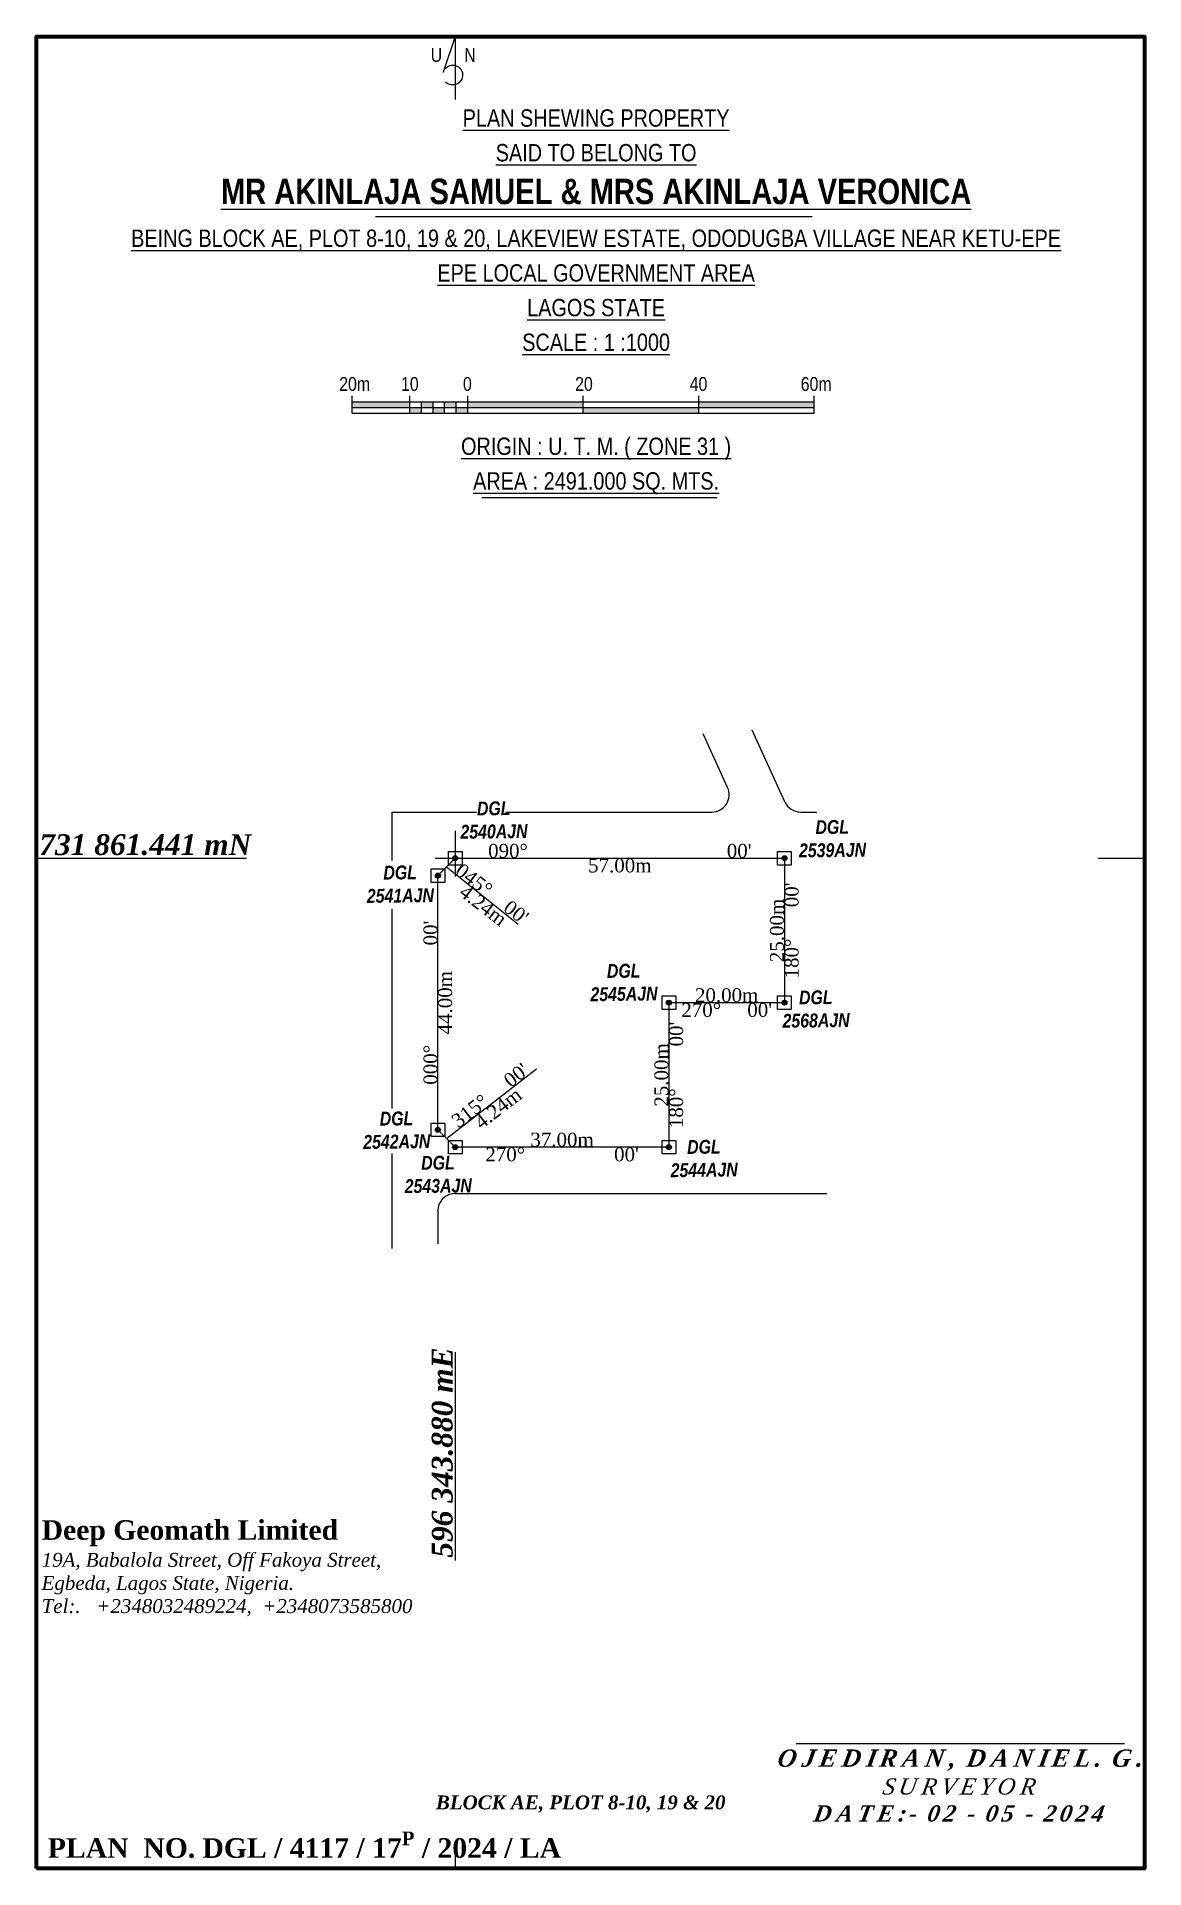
# Model space of a CAD drawing. Header units: metres. Extents: x 527079 to 600981, y 729644 to 782828.
# Drawn here: x 598269.3 to 598461.1, y 730972.2 to 731289.2 of the extents above; entities that cross this region are included whole.
import ezdxf

# ---------------------------------------------------------------- set-up
doc = ezdxf.new("R2010")
doc.units = ezdxf.units.M
doc.header["$MEASUREMENT"] = 0
doc.layers.add('adjusted', color=7, linetype='Continuous')
doc.layers.add('GRID&TITLE', color=7, linetype='Continuous')
doc.styles.add('style2', font='')
doc.styles.get('style2').set_extended_font_data('Arial Black')

msp = doc.modelspace()

# ---------------------------------------------------------------- texts
at = {"color": 0}
for s, insert, char_height, width, attachment_point in [('{\\fArial Narrow|b0|i0|c0|p34;U     N}', (598341.38754, 731287.26063), 2.4, 53.8502379, 2), ('{\\fArial Narrow|b0|i0|c0|p34;20m}', (598324.32703, 731230.31872), 2.4, 53.8502379, 2), ('{\\fArial Narrow|b0|i0|c0|p34;10}', (598333.87941, 731230.31872), 2.4, 53.8502379, 2), ('{\\fArial Narrow|b0|i0|c0|p34;0}', (598343.84425, 731230.31872), 2.4, 53.8502379, 2), ('{\\fArial Narrow|b0|i0|c0|p34;20}', (598364.02967, 731230.31872), 2.4, 53.8502379, 2), ('{\\fArial Narrow|b0|i0|c0|p34;40}', (598383.86379, 731230.31872), 2.4, 53.8502379, 2), ('{\\fArial Narrow|b0|i0|c0|p34;60m}', (598404.23571, 731230.31872), 2.4, 53.8502379, 2), ('{\\fTimes New Roman|b1|i1|c0|p18;731 861.441 mN}', (598269.73096, 731151.19935), 3.6, 91.9257543, 1), ('\\pi0.2701;{\\fTimes New Roman|b1|i1|c0|p18;\\H0.8824x;\\Q10.5;\\T1.3;OJEDIRAN, DANIEL. G.\\H1.1x;\\P\\fTimes New Roman|b0|i1|c0|p18;\\H0.8485x;SURVEYOR\\fTimes New Roman|b1|i1|c0|p18;\\P\\pi0;DATE:- 02 - 05 - 2024}', (598429.04827, 730992.80859), 3.4, 62.8671022, 2), ('{\\fTimes New Roman|b1|i1|c0|p18;BLOCK AE, PLOT 8-10, 19 & 20}', (598338.38293, 730984.8478), 2.4, 91.9257543, 1), ('\\A1;{\\fTimes New Roman|b1|i0|c0|p18;\\H1.03x;PLAN  NO.\\H0.9706x; \\H1.03x;DGL / 4117 / 17\\H0.7x;\\SP^ ;\\H1.429x; / 2024 / LA}', (598271.20402, 730978.60917), 3.3, 196.2580772, 1)]:
    msp.add_mtext(s, dxfattribs=dict(at, insert=insert, char_height=char_height, width=width, attachment_point=attachment_point))
at = {"color": 0, "insert": (598366.13042, 731276.6434), "char_height": 3, "width": 226.0015138, "attachment_point": 2, "line_spacing_factor": 1.2}
msp.add_mtext('{\\fArial Narrow|b0|i0|c0|p34;\\LPLAN SHEWING PROPERTY\\PSAID TO BELONG TO\\P\\fArial Narrow|b1|i0|c0|p34;\\H1.467x;MR AKINLAJA SAMUEL & MRS AKINLAJA VERONICA \\P\\fArial Narrow|b0|i0|c0|p34;\\H0.6817x;BEING BLOCK AE, PLOT 8-10, 19 & 20, \\H1x;LAKEVIEW ESTATE, ODODUGBA VILLAGE NEAR KETU-EPE\\H1x;\\PEPE \\H0.9995x;LOCAL GOVERNMENT AREA\\PLAGOS STATE\\PSCALE : 1 :1000\\P\\P\\PORIGIN : U. T. M. ( ZONE 31 )\\PAREA : 2491.000 SQ. MTS.}', dxfattribs=at)
at = {"color": 0}
for s, insert, char_height, width, attachment_point, rotation in [('\\pxt115;{\\fArial Narrow|b1|i1|c0|p34;DGL\\P2540AJN}', (598348.38198, 731156.87745), 2.4, 278.2584131, 2, 0.6991952), ('\\pxt115;{\\fArial Narrow|b1|i1|c0|p34;DGL\\P2539AJN}', (598406.99823, 731153.65242), 2.4, 278.2584131, 2, 0.6991952), ('\\pxt115;{\\fArial Narrow|b1|i1|c0|p34;DGL\\P2541AJN}', (598332.18267, 731145.78459), 2.4, 278.2584131, 2, 0.6991952), ('\\pxt115;{\\fArial Narrow|b1|i1|c0|p34;DGL\\P2545AJN}', (598370.88951, 731128.76431), 2.4, 278.2584131, 2, 0.6991952), ('\\pxt115;{\\fArial Narrow|b1|i1|c0|p34;DGL\\P2568AJN}', (598404.14754, 731124.17371), 2.4, 278.2584131, 2, 0.6991952), ('\\pxt115;{\\fArial Narrow|b1|i1|c0|p34;DGL\\P2542AJN}', (598331.55162, 731103.20801), 2.4, 278.2584131, 2, 0.6991952), ('\\pxt115;{\\fArial Narrow|b1|i1|c0|p34;DGL\\P2544AJN}', (598384.77437, 731098.31104), 2.4, 278.2584131, 2, 0.6991952), ('\\pxt115;{\\fArial Narrow|b1|i1|c0|p34;DGL\\P2543AJN}', (598338.73193, 731095.55406), 2.4, 278.2584131, 2, 0.6991952), ('{\\fTimes New Roman|b1|i1|c0|p18;596 343.880 mE}', (598337.68079, 731025.98611), 3.6, 93.3524288, 1, 90)]:
    msp.add_mtext(s, dxfattribs=dict(at, insert=insert, char_height=char_height, width=width, attachment_point=attachment_point, rotation=rotation))
at = {"color": 0, "linetype": 'Continuous', "lineweight": -3, "char_height": 2.4}
for s, insert, attachment_point in [("{\\fTimes New Roman|b0|i0|c0|p18;090°                                      00'}", (598370.23782, 731147.09137), 8), ('{\\fTimes New Roman|b0|i0|c0|p18;57.00m}', (598370.23782, 731146.99137), 2), ('{\\fTimes New Roman|b0|i0|c0|p18;20.00m}', (598388.73782, 731122.09137), 8), ("{\\fTimes New Roman|b0|i0|c0|p18;270°     00'}", (598388.73782, 731121.99137), 2), ('{\\fTimes New Roman|b0|i0|c0|p18;37.00m}', (598360.23782, 731097.09137), 8), ("{\\fTimes New Roman|b0|i0|c0|p18;270°                 00'}", (598360.23782, 731096.99137), 2)]:
    msp.add_mtext(s, dxfattribs=dict(at, insert=insert, attachment_point=attachment_point))
for s, insert, attachment_point, rotation in [("{\\fTimes New Roman|b0|i0|c0|p18;045°    00'}", (598347.38127, 731139.92479), 8, 322.5687344), ('{\\fTimes New Roman|b0|i0|c0|p18;4.24m}', (598347.32049, 731139.84538), 2, 322.5687344), ("{\\fTimes New Roman|b0|i0|c0|p18;180°      00'}", (598398.78782, 731134.54137), 2, 90), ('{\\fTimes New Roman|b0|i0|c0|p18;25.00m}', (598398.68782, 731134.54137), 8, 90), ("{\\fTimes New Roman|b0|i0|c0|p18;000°                   00'}", (598338.68782, 731122.04137), 8, 90), ('{\\fTimes New Roman|b0|i0|c0|p18;44.00m}', (598338.78782, 731122.04137), 2, 90), ("{\\fTimes New Roman|b0|i0|c0|p18;180°        00'}", (598378.78782, 731109.54137), 2, 90), ('{\\fTimes New Roman|b0|i0|c0|p18;25.00m}', (598378.68782, 731109.54137), 8, 90), ("{\\fTimes New Roman|b0|i0|c0|p18;315°     00'}", (598347.02483, 731106.97015), 2, 37.7593531), ('{\\fTimes New Roman|b0|i0|c0|p18;4.24m}', (598349.92272, 731102.78731), 8, 37.7593531)]:
    msp.add_mtext(s, dxfattribs=dict(at, insert=insert, attachment_point=attachment_point, rotation=rotation))
at = {"layer": 'GRID&TITLE', "color": 0, "insert": (598270.12838, 731032.49008), "char_height": 3, "width": 235.1699559, "attachment_point": 1, "style": 'style2'}
msp.add_mtext('{\\fTimes New Roman|b1|i0|c0|p18;\\H1.133x;Deep Geomath Limited\\P\\fTimes New Roman|b0|i1|c0|p18;\\H0.7061x;19A, Babalola Street, Off Fakoya Street, \\PEgbeda, Lagos State, Nigeria.\\PTel:.   +2348032489224,  +2348073585800}', dxfattribs=at)

# ---------------------------------------------------------------- hatches: boundary and pattern name
h = msp.add_hatch(color=0)
h.paths.add_polyline_path([(598333.90259, 731226.03685), (598323.90259, 731226.03685), (598323.90259, 731225.03685), (598333.90259, 731225.03685)])
h.paths.add_polyline_path([(598363.90259, 731226.03685), (598343.90259, 731226.03685), (598343.90259, 731225.03685), (598363.90259, 731225.03685)])
h.paths.add_polyline_path([(598403.90259, 731226.03685), (598383.90259, 731226.03685), (598383.90259, 731225.03685), (598403.90259, 731225.03685)])
h = msp.add_hatch(color=0)
h.paths.add_polyline_path([(598341.90259, 731225.03685), (598341.90259, 731224.03685), (598343.90259, 731224.03685), (598343.90259, 731225.03685)])
h.paths.add_polyline_path([(598339.90259, 731226.03685), (598339.90259, 731225.03685), (598341.90259, 731225.03685), (598341.90259, 731226.03685)])
h.paths.add_polyline_path([(598339.90259, 731224.03685), (598339.90259, 731225.03685), (598337.90259, 731225.03685), (598337.90259, 731224.03685)])
h.paths.add_polyline_path([(598335.90259, 731226.03685), (598335.90259, 731225.03685), (598337.90259, 731225.03685), (598337.90259, 731226.03685)])
h.paths.add_polyline_path([(598333.90259, 731225.03685), (598333.90259, 731224.03685), (598335.90259, 731224.03685), (598335.90259, 731225.03685)])
for points in [[(598383.90259, 731225.03685), (598363.90259, 731225.03685), (598363.90259, 731224.03685), (598383.90259, 731224.03685)], [(598342.16783, 731147.04137, 1), (598341.30781, 731147.04137, 1)], [(598399.16783, 731147.04137, 1), (598398.30781, 731147.04137, 1)], [(598339.16783, 731144.04137, 1), (598338.30781, 731144.04137, 1)], [(598379.16783, 731122.04137, 1), (598378.30781, 731122.04137, 1)], [(598399.16783, 731122.04137, 1), (598398.30781, 731122.04137, 1)], [(598339.16783, 731100.04137, 1), (598338.30781, 731100.04137, 1)], [(598342.16783, 731097.04137, 1), (598341.30781, 731097.04137, 1)], [(598379.16783, 731097.04137, 1), (598378.30781, 731097.04137, 1)]]:
    msp.add_hatch(color=0).paths.add_polyline_path(points)

# ---------------------------------------------------------------- linework, layer by layer
at = {"color": 0}
for p, q in [((598323.90259, 731224.03685), (598323.90259, 731227.03685)), ((598323.90259, 731224.03685), (598323.90259, 731227.03685)), ((598333.90259, 731224.03685), (598333.90259, 731227.03685)), ((598333.90259, 731224.03685), (598333.90259, 731227.03685)), ((598335.90259, 731224.03685), (598335.90259, 731226.03685)), ((598337.90259, 731224.03685), (598337.90259, 731226.03685)), ((598339.90259, 731224.03685), (598339.90259, 731226.03685)), ((598341.90259, 731224.03685), (598341.90259, 731226.03685)), ((598343.90259, 731224.03685), (598343.90259, 731227.03685)), ((598363.90259, 731224.03685), (598363.90259, 731227.03685)), ((598383.90259, 731224.03685), (598383.90259, 731227.03685)), ((598403.90259, 731224.03685), (598403.90259, 731227.03685)), ((598363.90259, 731225.03685), (598383.90259, 731225.03685)), ((598398.822, 731156.79752), (598393.16372, 731169.21629)), ((598388.8973, 731159.28522), (598384.66155, 731168.58185)), ((598330.73782, 731155.04137), (598330.73782, 731146.66504)), ((598330.73782, 731155.04137), (598345.40897, 731155.04137)), ((598350.50348, 731155.04137), (598386.16731, 731155.04137)), ((598401.55199, 731155.04137), (598404.31894, 731155.04137)), ((598330.73782, 731138.27481), (598330.73782, 731103.73035)), ((598330.73782, 731095.92046), (598330.73782, 731079.5243)), ((598341.73782, 731089.04137), (598406.07465, 731089.04137)), ((598338.73782, 731086.04137), (598338.73782, 731080.32358)), ((598400.7527, 730993.86), (598457.59064, 730993.86))]:
    msp.add_line(p, q, dxfattribs=at)
msp.add_lwpolyline([(598341.73782, 731289.22633), (598339.64788, 731283.05462, -3.816456624), (598340.03633, 731281.41387)], format="xyb", dxfattribs=at)
for points in [[(598341.73782, 731289.22633), (598341.73782, 731278.34473)], [(598327.92134, 731258.10393), (598403.51211, 731258.10393)], [(598323.90259, 731226.03685), (598403.90259, 731226.03685)], [(598323.90259, 731225.03685), (598363.90259, 731225.03685)], [(598323.90259, 731224.03685), (598403.90259, 731224.03685)], [(598383.90259, 731225.03685), (598403.90259, 731225.03685)], [(598346.35234, 731209.46064), (598387.02729, 731209.46064)], [(598341.73782, 731151.78934), (598341.73782, 731143.90007)], [(598269.26229, 731147.04137), (598305.59299, 731147.04137)], [(598338.26463, 731147.04137), (598345.61704, 731147.04137)], [(598340.56013, 731148.21907), (598342.91552, 731148.21907), (598342.91552, 731145.86368), (598340.56013, 731145.86368), (598340.56013, 731148.21907)], [(598397.56013, 731148.21907), (598399.91552, 731148.21907), (598399.91552, 731145.86368), (598397.56013, 731145.86368), (598397.56013, 731148.21907)], [(598453.04077, 731147.04137), (598461.05829, 731147.04137)], [(598337.56013, 731145.21907), (598339.91552, 731145.21907), (598339.91552, 731142.86368), (598337.56013, 731142.86368), (598337.56013, 731145.21907)], [(598340.23782, 731145.54137), (598352.63799, 731135.61534)], [(598377.56013, 731123.21907), (598379.91552, 731123.21907), (598379.91552, 731120.86368), (598377.56013, 731120.86368), (598377.56013, 731123.21907)], [(598397.56013, 731123.21907), (598399.91552, 731123.21907), (598399.91552, 731120.86368), (598397.56013, 731120.86368), (598397.56013, 731123.21907)], [(598340.23782, 731098.54137), (598355.8058, 731110.56965)], [(598337.56013, 731101.21907), (598339.91552, 731101.21907), (598339.91552, 731098.86368), (598337.56013, 731098.86368), (598337.56013, 731101.21907)], [(598340.56013, 731098.21907), (598342.91552, 731098.21907), (598342.91552, 731095.86368), (598340.56013, 731095.86368), (598340.56013, 731098.21907)], [(598377.56013, 731098.21907), (598379.91552, 731098.21907), (598379.91552, 731095.86368), (598377.56013, 731095.86368), (598377.56013, 731098.21907)], [(598341.73782, 731061.55009), (598341.73782, 731025.51191)], [(598341.73782, 730975.12274), (598341.73782, 730972.23233)]]:
    msp.add_lwpolyline(points, dxfattribs=at)
msp.add_lwpolyline([(598341.73782, 731147.04137), (598398.73782, 731147.04137), (598398.73782, 731122.04137), (598378.73782, 731122.04137), (598378.73782, 731097.04137), (598341.73782, 731097.04137), (598338.73782, 731100.04137), (598338.73782, 731144.04137)], close=True, dxfattribs=at)
for centre in [(598341.73782, 731147.04137), (598398.73782, 731147.04137), (598338.73782, 731144.04137), (598378.73782, 731122.04137), (598398.73782, 731122.04137), (598338.73782, 731100.04137), (598341.73782, 731097.04137), (598378.73782, 731097.04137)]:
    msp.add_circle(centre, 0.43001, dxfattribs=at)
for centre, start, end in [((598386.16731, 731158.04137), 270, 24.4951059), ((598401.55199, 731158.04137), 204.4951059, 270), ((598341.73782, 731086.04137), 90, 180)]:
    msp.add_arc(centre, 3, start, end, dxfattribs=at)
at = {"layer": 'adjusted', "color": 0, "lineweight": 100}
msp.add_lwpolyline([(598269.26229, 730972.23233), (598269.26229, 731289.22633), (598461.05829, 731289.22633), (598461.05829, 730972.23233)], close=True, dxfattribs=at)

msp.set_redraw_order([(e.dxf.handle, doc.entitydb.next_handle()) for e in msp.query("TEXT MTEXT ATTDEF DIMENSION ARC_DIMENSION")])  # texts and dimensions are drawn at this point

doc.saveas('drawing.dxf')
